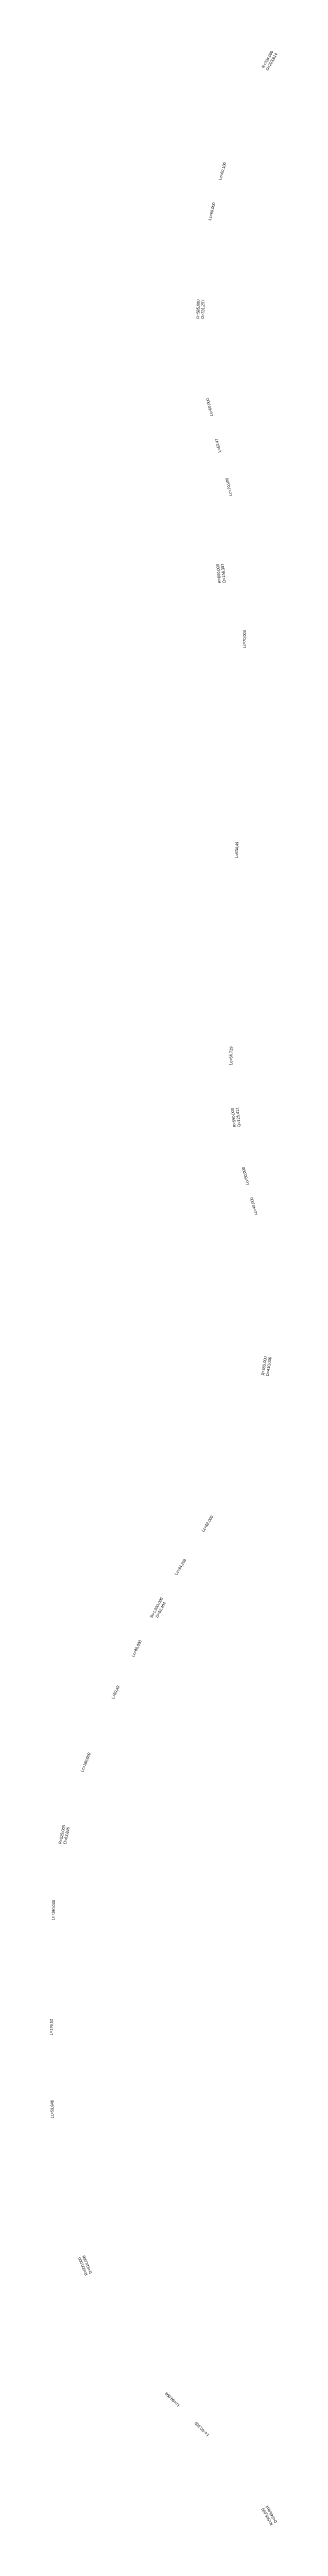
# Model space of a CAD drawing. Header units: metres. Extents: x 286428 to 330459, y 7396756 to 7466152.
# Drawn here: x 319969 to 320297, y 7410683 to 7414236 of the extents above; entities that cross this region are included whole.
import ezdxf

# ---------------------------------------------------------------- set-up
doc = ezdxf.new("R2010")
doc.units = ezdxf.units.M
doc.header["$LTSCALE"] = 10
doc.layers.add('U-HZ-EIXO-TXT', color=2, linetype='Continuous')
doc.styles.add('ARIAL', font='arial.ttf')

msp = doc.modelspace()

# ---------------------------------------------------------------- texts
at = {"layer": 'U-HZ-EIXO-TXT', "color": 2, "linetype": 'Continuous', "lineweight": -3, "char_height": 4, "attachment_point": 2, "style": 'ARIAL', "bg_fill": 3, "bg_fill_color": 256, "bg_fill_true_color": 13158600, "bg_fill_transparency": 0}
for s, insert, width, rotation, box_fill_scale in [('{\\C256;R=704,000\\PD=293,814}', (320279.4, 7414223.2), 27.065, 60.7083, 1.25), ('Lc=60,100', (320214.6, 7414062.5), 25.836, 74.4964, 1.375), ('Lc=60,000', (320199.3, 7414004.7), 25.836, 75.8423, 1.375), ('{\\C256;R=585,000\\PD=231,257}', (320179.7, 7413864), 27.081, 89.3668, 1.25), ('Lc=60,000', (320196.1, 7413722.8), 25.836, 102.8912, 1.375), ('L=52,47', (320208, 7413667.9), 19.889, 103.6257, 1.05), ('Lc=70,000', (320223.6, 7413608.6), 25.836, 102.9991, 1.375), ('{\\C256;R=800,000\\PD=146,387}', (320209.1, 7413484.4), 27.081, 95.8794, 1.25), ('Lc=70,000', (320246, 7413390.6), 25.836, 88.7598, 1.375), ('L=534,49', (320235, 7413088.4), 23.036, 88.1332, 1.05), ('Lc=56,729', (320226.8, 7412793.1), 25.858, 88.8218, 1.375), ('{\\C256;R=590,000\\PD=125,411}', (320230.3, 7412704), 27.059, 96.9737, 1.25), ('Lc=40,000', (320259.3, 7412576.6), 25.836, 104.9725, 1.375), ('{\\C256;R=555,000\\PD=410,036}', (320274.2, 7412348.4), 27.078, 82.2602, 1.25), ('Lc=62,000', (320193.2, 7412122.8), 25.836, 58.7, 1.375), ('Lc=84,200', (320154.6, 7412060.7), 25.836, 58.503, 1.375), ('{\\C256;R=1.000,000\\PD=52,464}', (320120.3, 7412002.4), 31.766, 61.8129, 1.25), ('Lc=80,000', (320091.7, 7411943.6), 25.836, 65.0328, 1.375), ('L=59,48', (320061.6, 7411880.8), 19.897, 65.6058, 1.05), ('Lc=160,000', (320018.6, 7411780.3), 28.974, 67.7868, 1.375), ('{\\C256;R=525,000\\PD=63,846}', (319984.6, 7411676.3), 27.059, 77.7148, 1.25), ('Lc=160,000', (319972.2, 7411567.5), 28.974, 87.6428, 1.375), ('L=176,52', (319969.4, 7411399.7), 22.986, 89.8238, 1.05), ('Lc=59,846', (319970.5, 7411281.7), 25.847, 90.5381, 1.375), ('{\\C256;R=600,000\\PD=414,006}', (320014.6, 7411055.6), 27.078, 112.4448, 1.25), ('Lc=60,005', (320185.3, 7410821.7), 25.88, 134.2849, 1.375), ('{\\C256;R=545,000\\PD=246,464}', (320278.9, 7410696.5), 27.065, 118.9689, 1.25)]:
    msp.add_mtext(s, dxfattribs=dict(at, insert=insert, width=width, rotation=rotation, box_fill_scale=box_fill_scale))

# ---------------------------------------------------------------- next in the draw order: texts
at = {"layer": 'U-HZ-EIXO-TXT', "color": 2, "linetype": 'Continuous', "lineweight": -3, "char_height": 4, "attachment_point": 2, "style": 'ARIAL', "bg_fill": 3, "box_fill_scale": 1.375, "bg_fill_color": 256, "bg_fill_true_color": 13158600, "bg_fill_transparency": 0}
for s, insert, width, rotation in [('Lc=50,000', (320247.5, 7412620), 25.836, 104.8817), ('Lc=60,004', (320143, 7410864.2), 25.833, 134.3571)]:
    msp.add_mtext(s, dxfattribs=dict(at, insert=insert, width=width, rotation=rotation))

doc.saveas('drawing.dxf')
